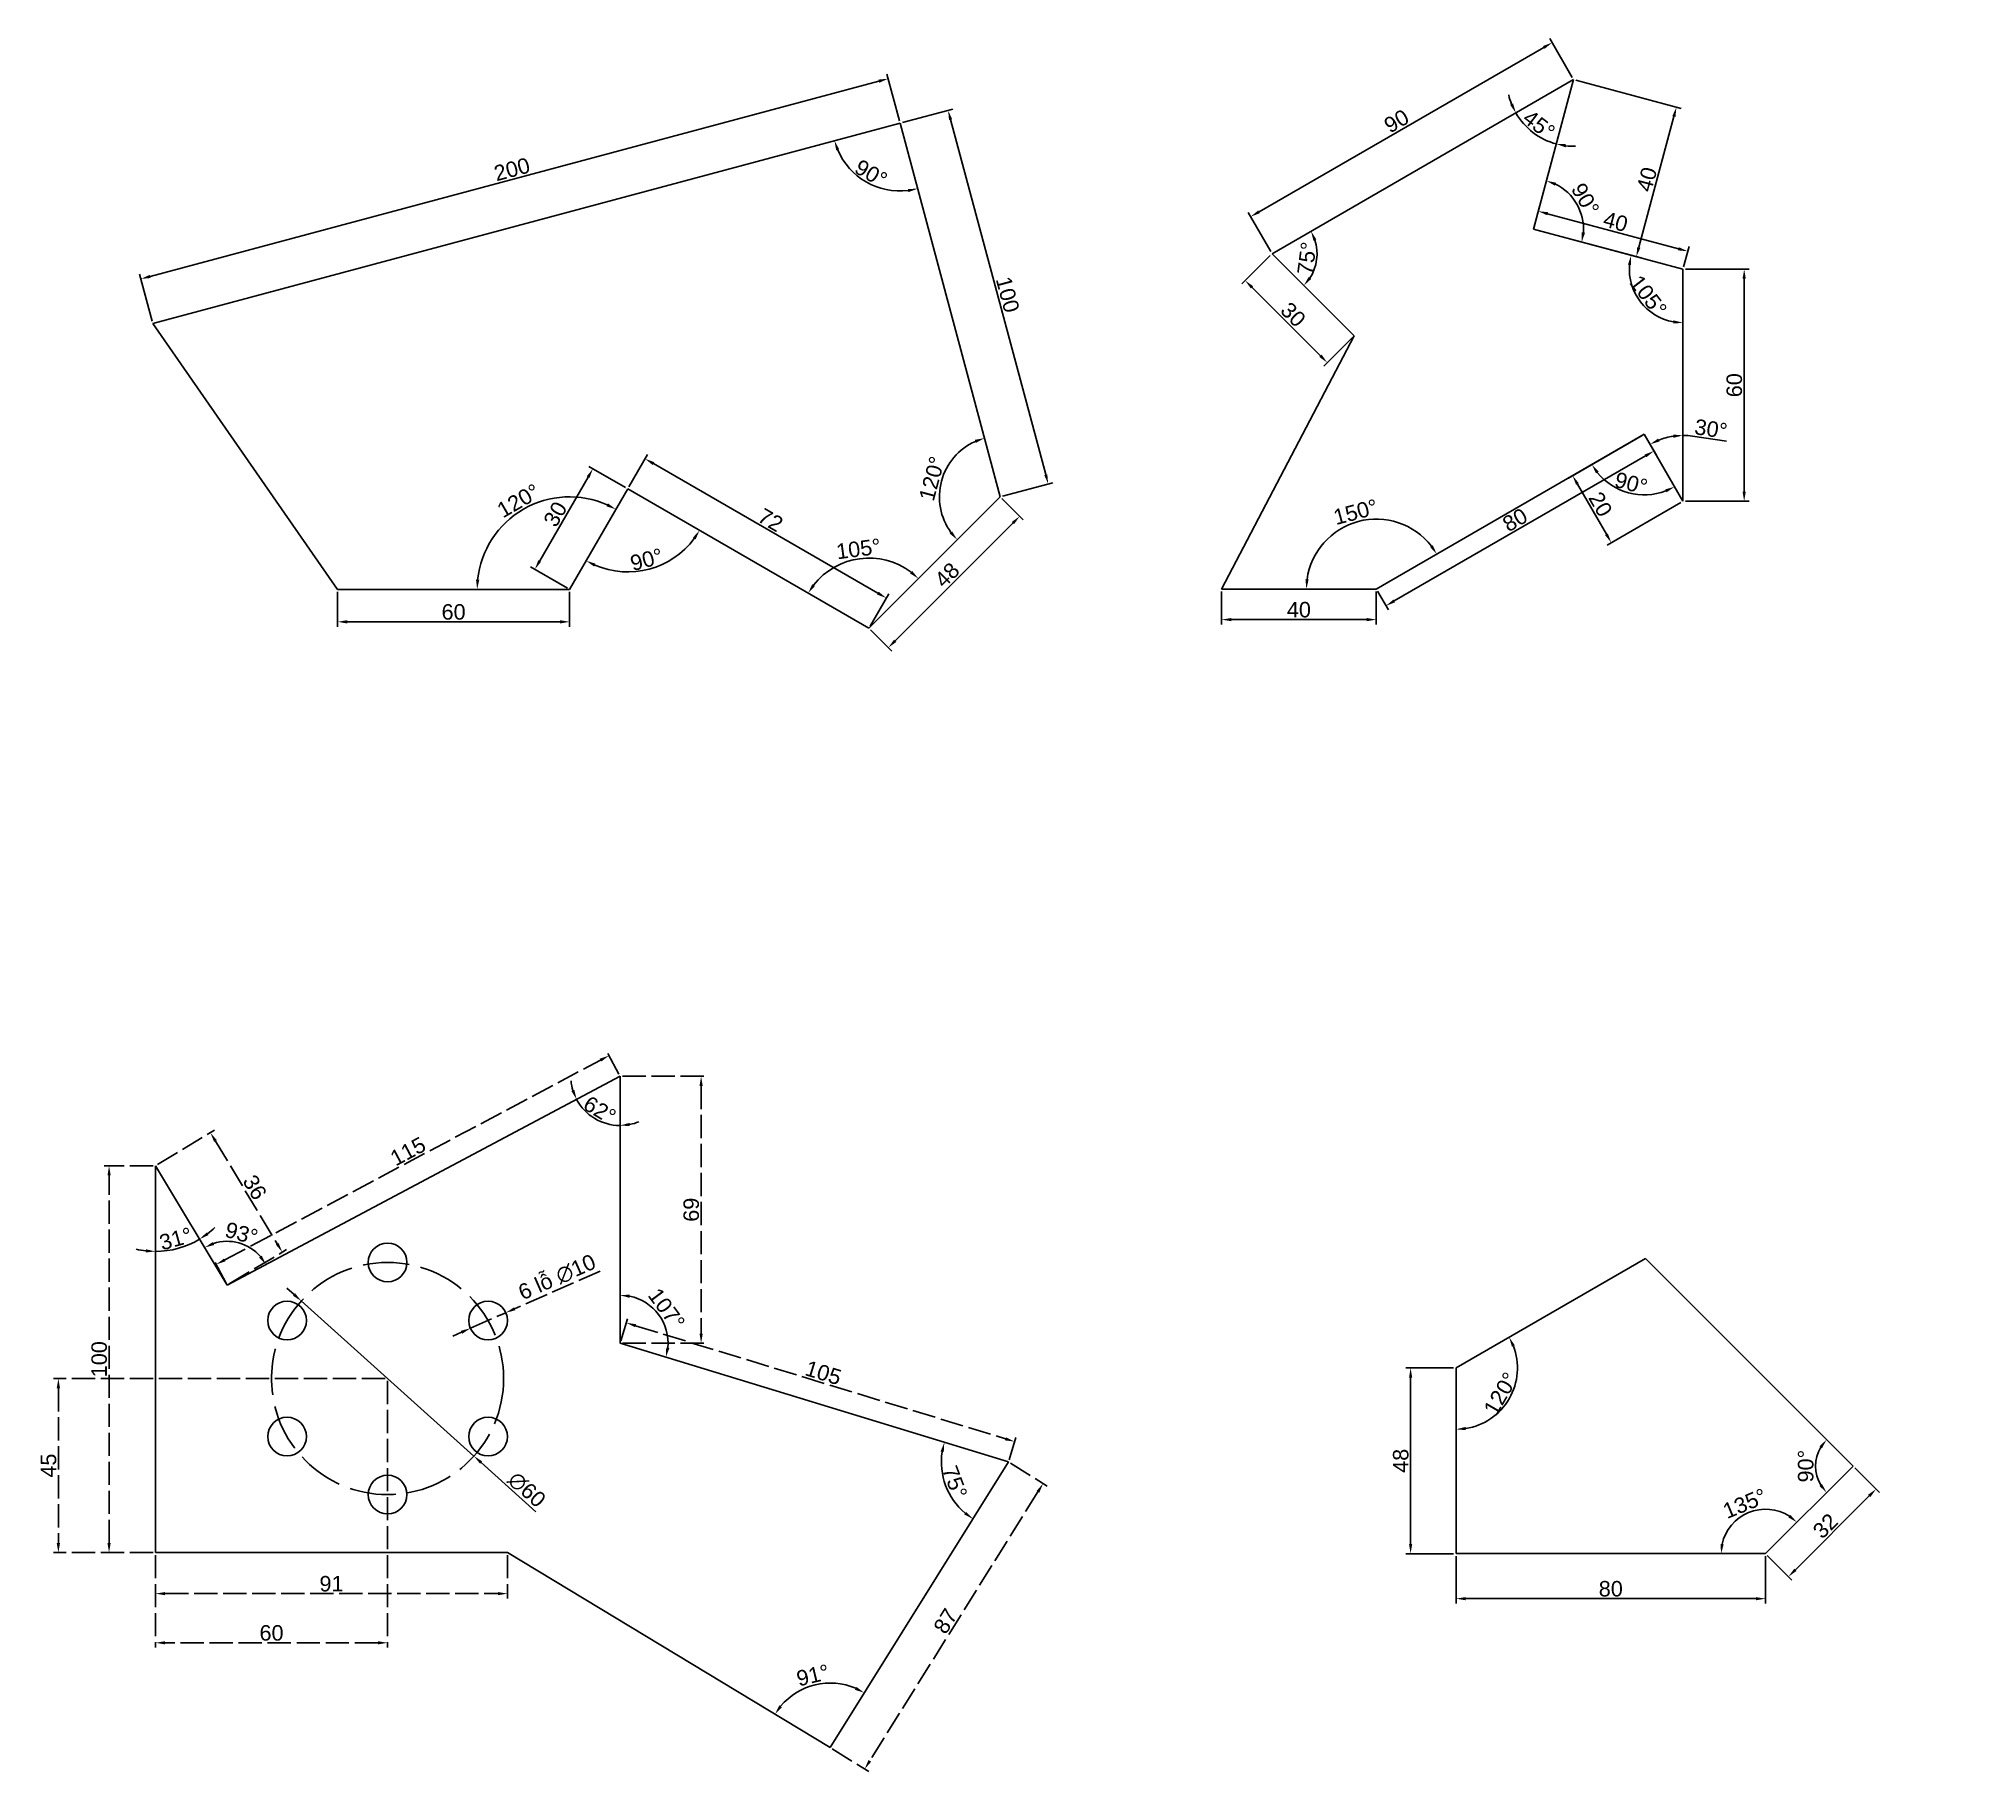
# Model space of a CAD drawing. Header units: millimetres. Extents: x 1419 to 1915, y 1443 to 1891.
import ezdxf

# ---------------------------------------------------------------- set-up
doc = ezdxf.new("R2010")
doc.units = ezdxf.units.MM
doc.linetypes.add('ACAD_ISO02W100', pattern=[15, 12, -3])
doc.styles.add('Annotative', font='arial.ttf')
doc.dimstyles.new('ISO-25', dxfattribs={"dimtxt": 4, "dimasz": 2.5, "dimexe": 1.25, "dimexo": 0.625, "dimgap": 0.5, "dimtad": 1, "dimtxsty": 'Annotative', "dimcen": 2.5, "dimclrt": 151, "dimadec": 0, "dimazin": 0, "dimtfac": 1, "dimtmove": 0, "dimatfit": 3, "dimfxl": 0, "dimarcsym": 0})

msp = doc.modelspace()

# ---------------------------------------------------------------- blocks, each defined once
blk = doc.blocks.new('*D1')
at = {"color": 0, "lineweight": -2, "transparency": 16777216}
for p, q in [((1495.86, 1748.17), (1495.86, 1739.16)), ((1555.86, 1748.17), (1555.86, 1739.16)), ((1498.36, 1740.41), (1553.36, 1740.41))]:
    blk.add_line(p, q, dxfattribs=at)
at = {"color": 0, "transparency": 16777216}
for points in [[(1498.36, 1740.83), (1498.36, 1739.99), (1495.86, 1740.41)], [(1553.36, 1740.83), (1553.36, 1739.99), (1555.86, 1740.41)]]:
    blk.add_solid(points, dxfattribs=at)
at = {"layer": 'Defpoints', "color": 0, "transparency": 16777216}
for p in [(1495.86, 1748.8), (1555.86, 1748.8), (1555.86, 1740.41)]:
    blk.add_point(p, dxfattribs=at)
at = {"color": 151, "transparency": 16777216, "insert": (1525.86, 1742.95), "char_height": 4, "attachment_point": 5, "style": 'Annotative'}
blk.add_mtext('60', dxfattribs=at)
blk = doc.blocks.new('*D2')
at = {"color": 0, "lineweight": -2, "transparency": 16777216}
for p, q in [((1548.12, 1756.15), (1560.62, 1777.8)), ((1570.32, 1775.09), (1560.78, 1780.59)), ((1555.32, 1749.11), (1545.78, 1754.61))]:
    blk.add_line(p, q, dxfattribs=at)
at = {"color": 0, "transparency": 16777216}
for points in [[(1560.26, 1778.01), (1560.98, 1777.59), (1561.87, 1779.97)], [(1547.76, 1756.36), (1548.48, 1755.94), (1546.87, 1753.99)]]:
    blk.add_solid(points, dxfattribs=at)
at = {"layer": 'Defpoints', "color": 0, "transparency": 16777216}
for p in [(1561.87, 1779.97), (1570.86, 1774.78), (1555.86, 1748.8)]:
    blk.add_point(p, dxfattribs=at)
at = {"color": 151, "transparency": 16777216, "insert": (1552.16, 1768.25), "char_height": 4, "attachment_point": 5, "rotation": 60, "style": 'Annotative'}
blk.add_mtext('30', dxfattribs=at)
blk = doc.blocks.new('*D3')
at = {"color": 0, "lineweight": -2, "transparency": 16777216}
blk.add_arc((1555.86, 1748.8), 23.91, 65.9942, 174.0058, dxfattribs=at)
at = {"color": 0, "transparency": 16777216}
for points in [[(1565.77, 1771.01), (1565.39, 1770.26), (1567.81, 1769.5)], [(1532.5, 1751.27), (1531.66, 1751.31), (1531.95, 1748.8)]]:
    blk.add_solid(points, dxfattribs=at)
at = {"layer": 'Defpoints', "color": 0, "transparency": 16777216}
for p in [(1551.71, 1772.34), (1570.86, 1774.78), (1495.86, 1748.8), (1555.86, 1748.8), (1555.86, 1748.8)]:
    blk.add_point(p, dxfattribs=at)
at = {"color": 151, "transparency": 16777216, "insert": (1542.63, 1771.7), "char_height": 4, "attachment_point": 5, "rotation": 30, "style": 'Annotative'}
blk.add_mtext('120°', dxfattribs=at)
blk = doc.blocks.new('*D4')
at = {"color": 0, "lineweight": -2, "transparency": 16777216}
blk.add_arc((1570.86, 1774.78), 21.46, 246.6786, 323.3214, dxfattribs=at)
at = {"color": 0, "transparency": 16777216}
for points in [[(1587.72, 1762.19), (1588.42, 1761.73), (1589.44, 1764.05)], [(1562.17, 1754.7), (1562.55, 1755.44), (1560.13, 1756.19)]]:
    blk.add_solid(points, dxfattribs=at)
at = {"layer": 'Defpoints', "color": 0, "transparency": 16777216}
for p in [(1570.86, 1774.78), (1570.86, 1774.78), (1570.86, 1753.32), (1555.86, 1748.8), (1633.21, 1738.78)]:
    blk.add_point(p, dxfattribs=at)
at = {"color": 151, "transparency": 16777216, "insert": (1575.75, 1756.5), "char_height": 4, "attachment_point": 5, "rotation": 15, "style": 'Annotative'}
blk.add_mtext('90°', dxfattribs=at)
blk = doc.blocks.new('*D5')
at = {"color": 0, "lineweight": -2, "transparency": 16777216}
for p, q in [((1571.17, 1775.32), (1575.98, 1783.65)), ((1577.52, 1781.31), (1635.54, 1747.81)), ((1633.52, 1739.32), (1638.33, 1747.65))]:
    blk.add_line(p, q, dxfattribs=at)
at = {"color": 0, "transparency": 16777216}
for points in [[(1577.73, 1781.68), (1577.31, 1780.95), (1575.35, 1782.56)], [(1635.75, 1748.18), (1635.33, 1747.45), (1637.71, 1746.56)]]:
    blk.add_solid(points, dxfattribs=at)
at = {"layer": 'Defpoints', "color": 0, "transparency": 16777216}
for p in [(1570.86, 1774.78), (1637.71, 1746.56), (1633.21, 1738.78)]:
    blk.add_point(p, dxfattribs=at)
at = {"color": 151, "transparency": 16777216, "insert": (1607.79, 1766.74), "char_height": 4, "attachment_point": 5, "rotation": 330, "style": 'Annotative'}
blk.add_mtext('72', dxfattribs=at)
blk = doc.blocks.new('*D6')
at = {"color": 0, "lineweight": -2, "transparency": 16777216}
blk.add_arc((1633.21, 1738.78), 18.11, 52.9137, 142.0863, dxfattribs=at)
at = {"color": 0, "transparency": 16777216}
for points in [[(1644.41, 1753.54), (1643.86, 1752.91), (1646.02, 1751.58)], [(1619.27, 1749.67), (1618.57, 1750.14), (1617.52, 1747.83)]]:
    blk.add_solid(points, dxfattribs=at)
at = {"layer": 'Defpoints', "color": 0, "transparency": 16777216}
for p in [(1570.86, 1774.78), (1667.15, 1772.72), (1636.36, 1756.62), (1633.21, 1738.78), (1633.21, 1738.78)]:
    blk.add_point(p, dxfattribs=at)
at = {"color": 151, "transparency": 16777216, "insert": (1630.52, 1759.26), "char_height": 4, "attachment_point": 5, "rotation": 7.5, "style": 'Annotative'}
blk.add_mtext('105°', dxfattribs=at)
blk = doc.blocks.new('*D7')
at = {"color": 0, "lineweight": -2, "transparency": 16777216}
blk.add_arc((1667.15, 1772.72), 15.71, 114.1264, 215.8736, dxfattribs=at)
at = {"color": 0, "transparency": 16777216}
for points in [[(1660.59, 1787.45), (1660.87, 1786.66), (1663.09, 1787.89)], [(1654.74, 1763.78), (1654.1, 1763.24), (1656.04, 1761.61)]]:
    blk.add_solid(points, dxfattribs=at)
at = {"layer": 'Defpoints', "color": 0, "transparency": 16777216}
for p in [(1641.27, 1869.31), (1654.28, 1781.73), (1667.15, 1772.72), (1667.15, 1772.72), (1633.21, 1738.78)]:
    blk.add_point(p, dxfattribs=at)
at = {"color": 151, "transparency": 16777216, "insert": (1649.52, 1777.44), "char_height": 4, "attachment_point": 5, "rotation": 75, "style": 'Annotative'}
blk.add_mtext('120°', dxfattribs=at)
blk = doc.blocks.new('*D8')
at = {"color": 0, "lineweight": -2, "transparency": 16777216}
blk.add_arc((1641.27, 1869.31), 17.54, 203.1718, 276.8282, dxfattribs=at)
at = {"color": 0, "transparency": 16777216}
for points in [[(1624.75, 1862.27), (1625.54, 1862.54), (1624.32, 1864.77)], [(1643.28, 1852.3), (1643.44, 1851.48), (1645.81, 1852.36)]]:
    blk.add_solid(points, dxfattribs=at)
at = {"layer": 'Defpoints', "color": 0, "transparency": 16777216}
for p in [(1641.27, 1869.31), (1641.27, 1869.31), (1628.87, 1856.9), (1448.09, 1817.55), (1667.15, 1772.72)]:
    blk.add_point(p, dxfattribs=at)
at = {"color": 151, "transparency": 16777216, "insert": (1633.77, 1856.32), "char_height": 4, "attachment_point": 5, "rotation": 330, "style": 'Annotative'}
blk.add_mtext('90°', dxfattribs=at)
blk = doc.blocks.new('*D9')
at = {"color": 0, "lineweight": -2, "transparency": 16777216}
for p, q in [((1667.59, 1772.27), (1673.07, 1766.8)), ((1640.01, 1735.51), (1670.42, 1765.92)), ((1633.65, 1738.33), (1639.13, 1732.86))]:
    blk.add_line(p, q, dxfattribs=at)
at = {"color": 0, "transparency": 16777216}
for points in [[(1670.12, 1766.21), (1670.71, 1765.62), (1672.18, 1767.69)], [(1639.72, 1735.81), (1640.31, 1735.22), (1638.24, 1733.74)]]:
    blk.add_solid(points, dxfattribs=at)
at = {"layer": 'Defpoints', "color": 0, "transparency": 16777216}
for p in [(1667.15, 1772.72), (1672.18, 1767.69), (1633.21, 1738.78)]:
    blk.add_point(p, dxfattribs=at)
at = {"color": 151, "transparency": 16777216, "insert": (1653.42, 1752.51), "char_height": 4, "attachment_point": 5, "rotation": 45, "style": 'Annotative'}
blk.add_mtext('48', dxfattribs=at)
blk = doc.blocks.new('*D10')
at = {"color": 0, "lineweight": -2, "transparency": 16777216}
for p, q in [((1641.87, 1869.47), (1654.89, 1872.96)), ((1654.33, 1870.22), (1678.92, 1778.46)), ((1667.76, 1772.88), (1680.77, 1776.37))]:
    blk.add_line(p, q, dxfattribs=at)
at = {"color": 0, "transparency": 16777216}
for points in [[(1654.73, 1870.33), (1653.93, 1870.11), (1653.68, 1872.64)], [(1679.32, 1778.57), (1678.52, 1778.35), (1679.57, 1776.04)]]:
    blk.add_solid(points, dxfattribs=at)
at = {"layer": 'Defpoints', "color": 0, "transparency": 16777216}
for p in [(1641.27, 1869.31), (1667.15, 1772.72), (1679.57, 1776.04)]:
    blk.add_point(p, dxfattribs=at)
at = {"color": 151, "transparency": 16777216, "insert": (1669.08, 1825), "char_height": 4, "attachment_point": 5, "rotation": 285, "style": 'Annotative'}
blk.add_mtext('100', dxfattribs=at)
blk = doc.blocks.new('*D11')
at = {"color": 0, "lineweight": -2, "transparency": 16777216}
for p, q in [((1641.11, 1869.91), (1637.87, 1882.01)), ((1447.42, 1829.68), (1635.78, 1880.15)), ((1447.92, 1818.15), (1444.68, 1830.24))]:
    blk.add_line(p, q, dxfattribs=at)
at = {"color": 0, "transparency": 16777216}
for points in [[(1635.67, 1880.56), (1635.88, 1879.75), (1638.19, 1880.8)], [(1447.31, 1830.09), (1447.53, 1829.28), (1445.01, 1829.04)]]:
    blk.add_solid(points, dxfattribs=at)
at = {"layer": 'Defpoints', "color": 0, "transparency": 16777216}
for p in [(1638.19, 1880.8), (1641.27, 1869.31), (1448.09, 1817.55)]:
    blk.add_point(p, dxfattribs=at)
at = {"color": 151, "transparency": 16777216, "insert": (1540.94, 1857.37), "char_height": 4, "attachment_point": 5, "rotation": 15, "style": 'Annotative'}
blk.add_mtext('200', dxfattribs=at)
blk = doc.blocks.new('*D13')
at = {"color": 0, "lineweight": -2, "transparency": 16777216}
blk.add_arc((1764.36, 1748.89), 18.07, 37.9345, 172.0655, dxfattribs=at)
at = {"color": 0, "transparency": 16777216}
for points in [[(1778.95, 1760.23), (1778.26, 1759.76), (1780, 1757.92)], [(1746.88, 1751.35), (1746.05, 1751.41), (1746.29, 1748.89)]]:
    blk.add_solid(points, dxfattribs=at)
at = {"layer": 'Defpoints', "color": 0, "transparency": 16777216}
for p in [(1833.64, 1788.89), (1767.49, 1766.68), (1724.36, 1748.89), (1764.36, 1748.89), (1764.36, 1748.89)]:
    blk.add_point(p, dxfattribs=at)
at = {"color": 151, "transparency": 16777216, "insert": (1759.02, 1768.8), "char_height": 4, "attachment_point": 5, "rotation": 15, "style": 'Annotative'}
blk.add_mtext('150°', dxfattribs=at)
blk = doc.blocks.new('*D14')
at = {"color": 0, "lineweight": -2, "transparency": 16777216}
blk.add_arc((1833.64, 1788.89), 15.66, 219.1582, 290.8418, dxfattribs=at)
at = {"color": 0, "transparency": 16777216}
for points in [[(1821.16, 1778.76), (1821.84, 1779.24), (1820.08, 1781.06)], [(1839.03, 1774.63), (1839.39, 1773.88), (1841.47, 1775.33)]]:
    blk.add_solid(points, dxfattribs=at)
at = {"layer": 'Defpoints', "color": 0, "transparency": 16777216}
for p in [(1833.64, 1788.89), (1833.64, 1788.89), (1825.81, 1775.33), (1843.64, 1771.57), (1764.36, 1748.89)]:
    blk.add_point(p, dxfattribs=at)
at = {"color": 151, "transparency": 16777216, "insert": (1830.24, 1776.22), "char_height": 4, "attachment_point": 5, "rotation": 345, "style": 'Annotative'}
blk.add_mtext('90°', dxfattribs=at)
blk = doc.blocks.new('*D15')
at = {"color": 0, "lineweight": -2, "transparency": 16777216}
blk.add_line((1846.13, 1788.4), (1854.88, 1787.11), dxfattribs=at)
for start, end in [(98.424, 111.576), (81.576, 90)]:
    blk.add_arc((1843.64, 1771.57), 17.02, start, end, dxfattribs=at)
at = {"color": 0, "transparency": 16777216}
for points in [[(1837.56, 1787.02), (1837.2, 1787.77), (1835.13, 1786.31)], [(1841.12, 1788.82), (1841.18, 1787.99), (1843.64, 1788.59)]]:
    blk.add_solid(points, dxfattribs=at)
at = {"layer": 'Defpoints', "color": 0, "transparency": 16777216}
for p in [(1843.64, 1831.57), (1833.64, 1788.89), (1837.82, 1787.56), (1843.64, 1771.57), (1843.64, 1771.57)]:
    blk.add_point(p, dxfattribs=at)
at = {"color": 151, "transparency": 16777216, "insert": (1850.88, 1790.27), "char_height": 4, "attachment_point": 5, "rotation": 351.576, "style": 'Annotative'}
blk.add_mtext('30°', dxfattribs=at)
blk = doc.blocks.new('*D16')
at = {"color": 0, "lineweight": -2, "transparency": 16777216}
blk.add_arc((1843.64, 1831.57), 13.86, 175.3455, 259.6545, dxfattribs=at)
at = {"color": 0, "transparency": 16777216}
for points in [[(1829.41, 1832.76), (1830.23, 1832.62), (1830.25, 1835.16)], [(1841.19, 1818.34), (1841.11, 1817.51), (1843.64, 1817.7)]]:
    blk.add_solid(points, dxfattribs=at)
at = {"layer": 'Defpoints', "color": 0, "transparency": 16777216}
for p in [(1805, 1841.92), (1843.64, 1831.57), (1843.64, 1831.57), (1830.61, 1826.83), (1843.64, 1771.57)]:
    blk.add_point(p, dxfattribs=at)
at = {"color": 151, "transparency": 16777216, "insert": (1834.66, 1824.68), "char_height": 4, "attachment_point": 5, "rotation": 307.5, "style": 'Annotative'}
blk.add_mtext('105°', dxfattribs=at)
blk = doc.blocks.new('*D17')
at = {"color": 0, "lineweight": -2, "transparency": 16777216}
blk.add_arc((1805, 1841.92), 12.93, 356.0937, 63.9063, dxfattribs=at)
at = {"color": 0, "transparency": 16777216}
for points in [[(1810.54, 1853.14), (1810.84, 1853.92), (1808.35, 1854.41)], [(1818.31, 1840.97), (1817.49, 1841.11), (1817.49, 1838.57)]]:
    blk.add_solid(points, dxfattribs=at)
at = {"layer": 'Defpoints', "color": 0, "transparency": 16777216}
for p in [(1815.35, 1880.56), (1805, 1841.92), (1805, 1841.92), (1817.49, 1845.27), (1843.64, 1831.57)]:
    blk.add_point(p, dxfattribs=at)
at = {"color": 151, "transparency": 16777216, "insert": (1818.4, 1849.66), "char_height": 4, "attachment_point": 5, "rotation": 300, "style": 'Annotative'}
blk.add_mtext('90°', dxfattribs=at)
blk = doc.blocks.new('*D18')
at = {"color": 0, "lineweight": -2, "transparency": 16777216}
for start, end in [(193.3476, 201.6738), (210, 255), (263.3262, 271.6524)]:
    blk.add_arc((1815.35, 1880.56), 17.22, start, end, dxfattribs=at)
at = {"color": 0, "transparency": 16777216}
for points in [[(1799.73, 1874.38), (1798.98, 1874.02), (1800.44, 1871.95)], [(1813.28, 1863.05), (1813.43, 1863.87), (1810.9, 1863.93)]]:
    blk.add_solid(points, dxfattribs=at)
at = {"layer": 'Defpoints', "color": 0, "transparency": 16777216}
for p in [(1815.35, 1880.56), (1815.35, 1880.56), (1803.18, 1868.38), (1805, 1841.92), (1737.41, 1835.56)]:
    blk.add_point(p, dxfattribs=at)
at = {"color": 151, "transparency": 16777216, "insert": (1806.42, 1868.91), "char_height": 4, "attachment_point": 5, "rotation": 322.5, "style": 'Annotative'}
blk.add_mtext('45°', dxfattribs=at)
blk = doc.blocks.new('*D19')
at = {"color": 0, "lineweight": -2, "transparency": 16777216}
blk.add_arc((1737.41, 1835.56), 11.64, 327.3339, 17.6661, dxfattribs=at)
at = {"color": 0, "transparency": 16777216}
for points in [[(1748.12, 1838.92), (1748.88, 1839.26), (1747.49, 1841.38)], [(1747.53, 1829.02), (1746.88, 1829.54), (1745.64, 1827.33)]]:
    blk.add_solid(points, dxfattribs=at)
at = {"layer": 'Defpoints', "color": 0, "transparency": 16777216}
for p in [(1815.35, 1880.56), (1737.41, 1835.56), (1737.41, 1835.56), (1748.35, 1831.58), (1758.63, 1814.34)]:
    blk.add_point(p, dxfattribs=at)
at = {"color": 151, "transparency": 16777216, "insert": (1746.44, 1834.37), "char_height": 4, "attachment_point": 5, "rotation": 82.5, "style": 'Annotative'}
blk.add_mtext('75°', dxfattribs=at)
blk = doc.blocks.new('*D20')
at = {"color": 0, "lineweight": -2, "transparency": 16777216}
for p, q in [((1724.36, 1748.26), (1724.36, 1739.73)), ((1764.36, 1748.26), (1764.36, 1739.73)), ((1726.86, 1740.98), (1761.86, 1740.98))]:
    blk.add_line(p, q, dxfattribs=at)
at = {"color": 0, "transparency": 16777216}
for points in [[(1726.86, 1741.4), (1726.86, 1740.57), (1724.36, 1740.98)], [(1761.86, 1741.4), (1761.86, 1740.57), (1764.36, 1740.98)]]:
    blk.add_solid(points, dxfattribs=at)
at = {"layer": 'Defpoints', "color": 0, "transparency": 16777216}
for p in [(1724.36, 1748.89), (1764.36, 1748.89), (1764.36, 1740.98)]:
    blk.add_point(p, dxfattribs=at)
at = {"color": 151, "transparency": 16777216, "insert": (1744.36, 1743.53), "char_height": 4, "attachment_point": 5, "style": 'Annotative'}
blk.add_mtext('40', dxfattribs=at)
blk = doc.blocks.new('*D21')
at = {"color": 0, "lineweight": -2, "transparency": 16777216}
for p, q in [((1833.95, 1788.35), (1836.76, 1783.48)), ((1769.02, 1745.81), (1833.97, 1783.31)), ((1764.67, 1748.35), (1767.48, 1743.48))]:
    blk.add_line(p, q, dxfattribs=at)
at = {"color": 0, "transparency": 16777216}
for points in [[(1833.77, 1783.67), (1834.18, 1782.95), (1836.14, 1784.56)], [(1768.81, 1746.17), (1769.23, 1745.45), (1766.86, 1744.56)]]:
    blk.add_solid(points, dxfattribs=at)
at = {"layer": 'Defpoints', "color": 0, "transparency": 16777216}
for p in [(1833.64, 1788.89), (1836.14, 1784.56), (1764.36, 1748.89)]:
    blk.add_point(p, dxfattribs=at)
at = {"color": 151, "transparency": 16777216, "insert": (1800.23, 1766.76), "char_height": 4, "attachment_point": 5, "rotation": 30, "style": 'Annotative'}
blk.add_mtext('80', dxfattribs=at)
blk = doc.blocks.new('*D22')
at = {"color": 0, "lineweight": -2, "transparency": 16777216}
for p, q in [((1833.1, 1788.58), (1814.03, 1777.57)), ((1816.36, 1776.03), (1823.86, 1763.04)), ((1843.1, 1771.26), (1824.03, 1760.25))]:
    blk.add_line(p, q, dxfattribs=at)
at = {"color": 0, "transparency": 16777216}
for points in [[(1816.72, 1776.23), (1816, 1775.82), (1815.11, 1778.19)], [(1824.22, 1763.24), (1823.5, 1762.83), (1825.11, 1760.87)]]:
    blk.add_solid(points, dxfattribs=at)
at = {"layer": 'Defpoints', "color": 0, "transparency": 16777216}
for p in [(1833.64, 1788.89), (1843.64, 1771.57), (1825.11, 1760.87)]:
    blk.add_point(p, dxfattribs=at)
at = {"color": 151, "transparency": 16777216, "insert": (1822.31, 1770.8), "char_height": 4, "attachment_point": 5, "rotation": 300, "style": 'Annotative'}
blk.add_mtext('20', dxfattribs=at)
blk = doc.blocks.new('*D23')
at = {"color": 0, "lineweight": -2, "transparency": 16777216}
for p, q in [((1844.26, 1831.57), (1860.71, 1831.57)), ((1859.46, 1774.07), (1859.46, 1829.07)), ((1844.26, 1771.57), (1860.71, 1771.57))]:
    blk.add_line(p, q, dxfattribs=at)
at = {"color": 0, "transparency": 16777216}
for points in [[(1859.04, 1829.07), (1859.88, 1829.07), (1859.46, 1831.57)], [(1859.04, 1774.07), (1859.88, 1774.07), (1859.46, 1771.57)]]:
    blk.add_solid(points, dxfattribs=at)
at = {"layer": 'Defpoints', "color": 0, "transparency": 16777216}
for p in [(1843.64, 1831.57), (1859.46, 1831.57), (1843.64, 1771.57)]:
    blk.add_point(p, dxfattribs=at)
at = {"color": 151, "transparency": 16777216, "insert": (1856.92, 1801.57), "char_height": 4, "attachment_point": 5, "rotation": 90, "style": 'Annotative'}
blk.add_mtext('60', dxfattribs=at)
blk = doc.blocks.new('*D24')
at = {"color": 0, "lineweight": -2, "transparency": 16777216}
for p, q in [((1805.16, 1842.52), (1806.56, 1847.75)), ((1842.46, 1836.83), (1808.65, 1845.89)), ((1843.8, 1832.17), (1845.2, 1837.39))]:
    blk.add_line(p, q, dxfattribs=at)
at = {"color": 0, "transparency": 16777216}
for points in [[(1808.76, 1846.29), (1808.55, 1845.49), (1806.24, 1846.54)], [(1842.57, 1837.24), (1842.35, 1836.43), (1844.88, 1836.19)]]:
    blk.add_solid(points, dxfattribs=at)
at = {"layer": 'Defpoints', "color": 0, "transparency": 16777216}
for p in [(1806.24, 1846.54), (1805, 1841.92), (1843.64, 1831.57)]:
    blk.add_point(p, dxfattribs=at)
at = {"color": 151, "transparency": 16777216, "insert": (1826.22, 1843.82), "char_height": 4, "attachment_point": 5, "rotation": 345, "style": 'Annotative'}
blk.add_mtext('40', dxfattribs=at)
blk = doc.blocks.new('*D25')
at = {"color": 0, "lineweight": -2, "transparency": 16777216}
for p, q in [((1815.96, 1880.4), (1843.15, 1873.11)), ((1832.24, 1837.21), (1841.3, 1871.02)), ((1805.61, 1841.76), (1832.8, 1834.47))]:
    blk.add_line(p, q, dxfattribs=at)
at = {"color": 0, "transparency": 16777216}
for points in [[(1840.89, 1871.13), (1841.7, 1870.91), (1841.94, 1873.43)], [(1831.83, 1837.32), (1832.64, 1837.1), (1831.59, 1834.8)]]:
    blk.add_solid(points, dxfattribs=at)
at = {"layer": 'Defpoints', "color": 0, "transparency": 16777216}
for p in [(1815.35, 1880.56), (1841.94, 1873.43), (1805, 1841.92)]:
    blk.add_point(p, dxfattribs=at)
at = {"color": 151, "transparency": 16777216, "insert": (1834.31, 1854.77), "char_height": 4, "attachment_point": 5, "rotation": 75, "style": 'Annotative'}
blk.add_mtext('40', dxfattribs=at)
blk = doc.blocks.new('*D26')
at = {"color": 0, "lineweight": -2, "transparency": 16777216}
for p, q in [((1815.04, 1881.1), (1809.2, 1891.21)), ((1807.66, 1888.88), (1734.05, 1846.38)), ((1737.1, 1836.1), (1731.26, 1846.21))]:
    blk.add_line(p, q, dxfattribs=at)
at = {"color": 0, "transparency": 16777216}
for points in [[(1807.45, 1889.24), (1807.87, 1888.52), (1809.83, 1890.13)], [(1733.84, 1846.74), (1734.26, 1846.02), (1731.89, 1845.13)]]:
    blk.add_solid(points, dxfattribs=at)
at = {"layer": 'Defpoints', "color": 0, "transparency": 16777216}
for p in [(1815.35, 1880.56), (1731.89, 1845.13), (1737.41, 1835.56)]:
    blk.add_point(p, dxfattribs=at)
at = {"color": 151, "transparency": 16777216, "insert": (1769.59, 1869.83), "char_height": 4, "attachment_point": 5, "rotation": 30, "style": 'Annotative'}
blk.add_mtext('90', dxfattribs=at)
blk = doc.blocks.new('*D27')
at = {"color": 0, "lineweight": -2, "transparency": 16777216}
for p, q in [((1736.97, 1835.12), (1729.59, 1827.74)), ((1732.25, 1826.86), (1749.92, 1809.18)), ((1758.18, 1813.9), (1750.81, 1806.53))]:
    blk.add_line(p, q, dxfattribs=at)
at = {"color": 0, "transparency": 16777216}
for points in [[(1732.54, 1827.15), (1731.95, 1826.56), (1730.48, 1828.62)], [(1750.22, 1809.47), (1749.63, 1808.88), (1751.69, 1807.41)]]:
    blk.add_solid(points, dxfattribs=at)
at = {"layer": 'Defpoints', "color": 0, "transparency": 16777216}
for p in [(1737.41, 1835.56), (1758.63, 1814.34), (1751.69, 1807.41)]:
    blk.add_point(p, dxfattribs=at)
at = {"color": 151, "transparency": 16777216, "insert": (1742.88, 1819.82), "char_height": 4, "attachment_point": 5, "rotation": 315, "style": 'Annotative'}
blk.add_mtext('30', dxfattribs=at)
blk = doc.blocks.new('*D28')
at = {"color": 0, "lineweight": -2, "transparency": 16777216}
for start, end in [(307.4724, 313.9448), (270, 301), (257.0552, 263.5276)]:
    blk.add_arc((1448.8, 1599.81), 22.14, start, end, dxfattribs=at)
at = {"color": 0, "transparency": 16777216}
for points in [[(1462.51, 1581.9), (1462.04, 1582.59), (1460.2, 1580.83)], [(1446.33, 1578.23), (1446.28, 1577.4), (1448.8, 1577.67)]]:
    blk.add_solid(points, dxfattribs=at)
at = {"layer": 'Defpoints', "color": 0, "transparency": 16777216}
for p in [(1448.8, 1599.81), (1448.8, 1599.81), (1452.77, 1578.03), (1467.34, 1568.96), (1448.8, 1499.81)]:
    blk.add_point(p, dxfattribs=at)
at = {"color": 151, "transparency": 16777216, "insert": (1454.04, 1580.93), "char_height": 4, "attachment_point": 5, "rotation": 15.5, "style": 'Annotative'}
blk.add_mtext('31°', dxfattribs=at)
blk = doc.blocks.new('*D29')
at = {"color": 0, "lineweight": -2, "transparency": 16777216}
blk.add_arc((1467.34, 1568.96), 11.33, 40.6657, 108.3343, dxfattribs=at)
at = {"color": 0, "transparency": 16777216}
for points in [[(1463.95, 1579.33), (1463.6, 1580.09), (1461.51, 1578.67)], [(1476.28, 1576.58), (1475.59, 1576.11), (1477.35, 1574.28)]]:
    blk.add_solid(points, dxfattribs=at)
at = {"layer": 'Defpoints', "color": 0, "transparency": 16777216}
for p in [(1568.88, 1622.95), (1448.8, 1599.81), (1473.18, 1578.67), (1467.34, 1568.96), (1467.34, 1568.96)]:
    blk.add_point(p, dxfattribs=at)
at = {"color": 151, "transparency": 16777216, "insert": (1471.05, 1582.33), "char_height": 4, "attachment_point": 5, "rotation": 344.5, "style": 'Annotative'}
blk.add_mtext('93°', dxfattribs=at)
blk = doc.blocks.new('*D30')
at = {"color": 0, "lineweight": -2, "transparency": 16777216}
for start, end in [(185.442, 196.721), (208, 270), (281.279, 292.558)]:
    blk.add_arc((1568.88, 1622.95), 12.72, start, end, dxfattribs=at)
at = {"color": 0, "transparency": 16777216}
for points in [[(1557.08, 1619.44), (1556.31, 1619.13), (1557.65, 1616.97)], [(1571.41, 1610.06), (1571.33, 1610.89), (1568.88, 1610.23)]]:
    blk.add_solid(points, dxfattribs=at)
at = {"layer": 'Defpoints', "color": 0, "transparency": 16777216}
for p in [(1568.88, 1622.95), (1568.88, 1622.95), (1560.48, 1613.39), (1467.34, 1568.96), (1568.88, 1553.95)]:
    blk.add_point(p, dxfattribs=at)
at = {"color": 151, "transparency": 16777216, "insert": (1563.64, 1614.22), "char_height": 4, "attachment_point": 5, "rotation": 329, "style": 'Annotative'}
blk.add_mtext('62°', dxfattribs=at)
blk = doc.blocks.new('*D31')
at = {"color": 0, "lineweight": -2, "transparency": 16777216}
blk.add_arc((1568.88, 1553.95), 12.41, 354.5663, 78.4337, dxfattribs=at)
at = {"color": 0, "transparency": 16777216}
for points in [[(1571.33, 1565.68), (1571.41, 1566.51), (1568.88, 1566.35)], [(1581.64, 1552.69), (1580.82, 1552.85), (1580.74, 1550.32)]]:
    blk.add_solid(points, dxfattribs=at)
at = {"layer": 'Defpoints', "color": 0, "transparency": 16777216}
for p in [(1568.88, 1622.95), (1568.88, 1553.95), (1568.88, 1553.95), (1580.63, 1557.92), (1669.29, 1523.25)]:
    blk.add_point(p, dxfattribs=at)
at = {"color": 151, "transparency": 16777216, "insert": (1580.9, 1562.84), "char_height": 4, "attachment_point": 5, "rotation": 306.5, "style": 'Annotative'}
blk.add_mtext('107°', dxfattribs=at)
blk = doc.blocks.new('*D32')
at = {"color": 0, "lineweight": -2, "transparency": 16777216}
blk.add_arc((1669.29, 1523.25), 17.34, 171.2678, 229.7322, dxfattribs=at)
at = {"color": 0, "transparency": 16777216}
for points in [[(1651.75, 1525.97), (1652.56, 1525.79), (1652.71, 1528.32)], [(1658.33, 1510.35), (1657.84, 1509.68), (1660.1, 1508.54)]]:
    blk.add_solid(points, dxfattribs=at)
at = {"layer": 'Defpoints', "color": 0, "transparency": 16777216}
for p in [(1568.88, 1553.95), (1652.12, 1520.83), (1669.29, 1523.25), (1669.29, 1523.25), (1623.19, 1449.47)]:
    blk.add_point(p, dxfattribs=at)
at = {"color": 151, "transparency": 16777216, "insert": (1655.42, 1518.06), "char_height": 4, "attachment_point": 5, "rotation": 290.5, "style": 'Annotative'}
blk.add_mtext('75°', dxfattribs=at)
blk = doc.blocks.new('*D33')
at = {"color": 0, "lineweight": -2, "transparency": 16777216}
blk.add_arc((1623.19, 1449.47), 16.64, 66.6178, 140.2598, dxfattribs=at)
at = {"color": 0, "transparency": 16777216}
for points in [[(1629.99, 1465.11), (1629.6, 1464.37), (1632.01, 1463.58)], [(1610.74, 1459.86), (1610.06, 1460.34), (1608.95, 1458.07)]]:
    blk.add_solid(points, dxfattribs=at)
at = {"layer": 'Defpoints', "color": 0, "transparency": 16777216}
for p in [(1669.29, 1523.25), (1539.8, 1499.81), (1623.69, 1466.1), (1623.19, 1449.47), (1623.19, 1449.47)]:
    blk.add_point(p, dxfattribs=at)
at = {"color": 151, "transparency": 16777216, "insert": (1618.73, 1468.12), "char_height": 4, "attachment_point": 5, "rotation": 13.4388, "style": 'Annotative'}
blk.add_mtext('91°', dxfattribs=at)
blk = doc.blocks.new('*D34')
at = {"color": 0, "lineweight": -2, "transparency": 16777216}
for p, q in [((1484.62, 1566.53), (1482.76, 1568.2)), ((1486.48, 1564.86), (1531.12, 1524.77)), ((1547.12, 1510.4), (1532.98, 1523.1))]:
    blk.add_line(p, q, dxfattribs=at)
at = {"color": 0, "transparency": 16777216}
for points in [[(1484.9, 1566.84), (1484.34, 1566.22), (1486.48, 1564.86)], [(1533.26, 1523.41), (1532.7, 1522.79), (1531.12, 1524.77)]]:
    blk.add_solid(points, dxfattribs=at)
at = {"layer": 'Defpoints', "color": 0, "transparency": 16777216}
for p in [(1486.48, 1564.86), (1531.12, 1524.77)]:
    blk.add_point(p, dxfattribs=at)
at = {"color": 151, "transparency": 16777216, "insert": (1544.77, 1516.08), "char_height": 4, "attachment_point": 5, "rotation": 318.072, "style": 'Annotative'}
blk.add_mtext('∅60', dxfattribs=at)
blk = doc.blocks.new('*U36')
blk.add_circle((0, 0), 5)
blk = doc.blocks.new('*U37')
at = {"color": 0, "linetype": 'ByBlock', "lineweight": -2, "transparency": 16777216}
blk.add_blockref('*U36', (1853.47, 1575.41), dxfattribs=at)
for p, rotation in [((1827.49, 1560.41), 59.99999999999999), ((1879.45, 1560.41), 299.9999999999999), ((1827.49, 1530.41), 120), ((1879.45, 1530.41), 239.9999999999999), ((1853.47, 1515.41), 180)]:
    blk.add_blockref('*U36', p, dxfattribs=dict(at, rotation=rotation))
blk = doc.blocks.new('*D38')
at = {"color": 0, "linetype": 'ACAD_ISO02W100', "lineweight": -2, "ltscale": 0.5, "transparency": 16777216}
for p, q in [((1563.73, 1572.59), (1541.64, 1562.84)), ((1530.21, 1557.8), (1539.36, 1561.83)), ((1527.92, 1556.79), (1525.63, 1555.78))]:
    blk.add_line(p, q, dxfattribs=at)
at = {"color": 0, "linetype": 'ACAD_ISO02W100', "ltscale": 0.5, "transparency": 16777216}
for points in [[(1541.47, 1563.22), (1541.81, 1562.46), (1539.36, 1561.83)], [(1527.75, 1557.17), (1528.09, 1556.4), (1530.21, 1557.8)]]:
    blk.add_solid(points, dxfattribs=at)
at = {"layer": 'Defpoints', "color": 0, "linetype": 'ACAD_ISO02W100', "ltscale": 0.5, "transparency": 16777216}
for p in [(1539.36, 1561.83), (1530.21, 1557.8)]:
    blk.add_point(p, dxfattribs=at)
at = {"color": 151, "linetype": 'ACAD_ISO02W100', "ltscale": 0.5, "transparency": 16777216, "insert": (1552.62, 1570.97), "char_height": 4, "attachment_point": 5, "rotation": 23.8171, "style": 'Annotative'}
blk.add_mtext('6 lỗ ∅10', dxfattribs=at)
blk = doc.blocks.new('*D39')
at = {"color": 0, "linetype": 'ACAD_ISO02W100', "lineweight": -2, "ltscale": 0.5, "transparency": 16777216}
for p, q in [((1448.18, 1599.81), (1435.56, 1599.81)), ((1436.81, 1502.31), (1436.81, 1597.31)), ((1448.18, 1499.81), (1435.56, 1499.81))]:
    blk.add_line(p, q, dxfattribs=at)
at = {"color": 0, "linetype": 'ACAD_ISO02W100', "ltscale": 0.5, "transparency": 16777216}
for points in [[(1436.39, 1597.31), (1437.22, 1597.31), (1436.81, 1599.81)], [(1436.39, 1502.31), (1437.22, 1502.31), (1436.81, 1499.81)]]:
    blk.add_solid(points, dxfattribs=at)
at = {"layer": 'Defpoints', "color": 0, "linetype": 'ACAD_ISO02W100', "ltscale": 0.5, "transparency": 16777216}
for p in [(1436.81, 1599.81), (1448.8, 1599.81), (1448.8, 1499.81)]:
    blk.add_point(p, dxfattribs=at)
at = {"color": 151, "linetype": 'ACAD_ISO02W100', "ltscale": 0.5, "transparency": 16777216, "insert": (1434.26, 1549.81), "char_height": 4, "attachment_point": 5, "rotation": 90, "style": 'Annotative'}
blk.add_mtext('100', dxfattribs=at)
blk = doc.blocks.new('*D40')
at = {"color": 0, "linetype": 'ACAD_ISO02W100', "lineweight": -2, "ltscale": 0.5, "transparency": 16777216}
for p, q in [((1448.8, 1499.19), (1448.8, 1487.97)), ((1539.8, 1499.19), (1539.8, 1487.97)), ((1451.3, 1489.22), (1537.3, 1489.22))]:
    blk.add_line(p, q, dxfattribs=at)
at = {"color": 0, "linetype": 'ACAD_ISO02W100', "ltscale": 0.5, "transparency": 16777216}
for points in [[(1451.3, 1489.64), (1451.3, 1488.8), (1448.8, 1489.22)], [(1537.3, 1489.64), (1537.3, 1488.8), (1539.8, 1489.22)]]:
    blk.add_solid(points, dxfattribs=at)
at = {"layer": 'Defpoints', "color": 0, "linetype": 'ACAD_ISO02W100', "ltscale": 0.5, "transparency": 16777216}
for p in [(1448.8, 1499.81), (1539.8, 1499.81), (1539.8, 1489.22)]:
    blk.add_point(p, dxfattribs=at)
at = {"color": 151, "linetype": 'ACAD_ISO02W100', "ltscale": 0.5, "transparency": 16777216, "insert": (1494.3, 1491.76), "char_height": 4, "attachment_point": 5, "style": 'Annotative'}
blk.add_mtext('91', dxfattribs=at)
blk = doc.blocks.new('*D41')
at = {"color": 0, "linetype": 'ACAD_ISO02W100', "lineweight": -2, "ltscale": 0.5, "transparency": 16777216}
for p, q in [((1508.18, 1544.81), (1422.45, 1544.81)), ((1423.7, 1542.31), (1423.7, 1502.31)), ((1508.18, 1499.81), (1422.45, 1499.81))]:
    blk.add_line(p, q, dxfattribs=at)
at = {"color": 0, "linetype": 'ACAD_ISO02W100', "ltscale": 0.5, "transparency": 16777216}
for points in [[(1423.28, 1542.31), (1424.12, 1542.31), (1423.7, 1544.81)], [(1423.28, 1502.31), (1424.12, 1502.31), (1423.7, 1499.81)]]:
    blk.add_solid(points, dxfattribs=at)
at = {"layer": 'Defpoints', "color": 0, "linetype": 'ACAD_ISO02W100', "ltscale": 0.5, "transparency": 16777216}
for p in [(1508.8, 1544.81), (1423.7, 1499.81), (1508.8, 1499.81)]:
    blk.add_point(p, dxfattribs=at)
at = {"color": 151, "linetype": 'ACAD_ISO02W100', "ltscale": 0.5, "transparency": 16777216, "insert": (1421.17, 1522.31), "char_height": 4, "attachment_point": 5, "rotation": 90, "style": 'Annotative'}
blk.add_mtext('45', dxfattribs=at)
blk = doc.blocks.new('*D42')
at = {"color": 0, "linetype": 'ACAD_ISO02W100', "lineweight": -2, "ltscale": 0.5, "transparency": 16777216}
for p, q in [((1448.8, 1544.19), (1448.8, 1475.26)), ((1508.8, 1544.19), (1508.8, 1475.26)), ((1506.3, 1476.51), (1451.3, 1476.51))]:
    blk.add_line(p, q, dxfattribs=at)
at = {"color": 0, "linetype": 'ACAD_ISO02W100', "ltscale": 0.5, "transparency": 16777216}
for points in [[(1451.3, 1476.93), (1451.3, 1476.09), (1448.8, 1476.51)], [(1506.3, 1476.93), (1506.3, 1476.09), (1508.8, 1476.51)]]:
    blk.add_solid(points, dxfattribs=at)
at = {"layer": 'Defpoints', "color": 0, "linetype": 'ACAD_ISO02W100', "ltscale": 0.5, "transparency": 16777216}
for p in [(1448.8, 1544.81), (1508.8, 1544.81), (1448.8, 1476.51)]:
    blk.add_point(p, dxfattribs=at)
at = {"color": 151, "linetype": 'ACAD_ISO02W100', "ltscale": 0.5, "transparency": 16777216, "insert": (1478.8, 1479.05), "char_height": 4, "attachment_point": 5, "style": 'Annotative'}
blk.add_mtext('60', dxfattribs=at)
blk = doc.blocks.new('*D43')
at = {"color": 0, "linetype": 'ACAD_ISO02W100', "lineweight": -2, "ltscale": 0.5, "transparency": 16777216}
for p, q in [((1449.34, 1600.14), (1464.09, 1609)), ((1464.3, 1606.21), (1480.27, 1579.64)), ((1467.88, 1569.28), (1482.63, 1578.14))]:
    blk.add_line(p, q, dxfattribs=at)
at = {"color": 0, "linetype": 'ACAD_ISO02W100', "ltscale": 0.5, "transparency": 16777216}
for points in [[(1464.66, 1606.43), (1463.95, 1606), (1463.01, 1608.36)], [(1480.63, 1579.86), (1479.91, 1579.43), (1481.56, 1577.5)]]:
    blk.add_solid(points, dxfattribs=at)
at = {"layer": 'Defpoints', "color": 0, "linetype": 'ACAD_ISO02W100', "ltscale": 0.5, "transparency": 16777216}
for p in [(1448.8, 1599.81), (1481.56, 1577.5), (1467.34, 1568.96)]:
    blk.add_point(p, dxfattribs=at)
at = {"color": 151, "linetype": 'ACAD_ISO02W100', "ltscale": 0.5, "transparency": 16777216, "insert": (1474.47, 1594.24), "char_height": 4, "attachment_point": 5, "rotation": 301, "style": 'Annotative'}
blk.add_mtext('36', dxfattribs=at)
blk = doc.blocks.new('*D44')
at = {"color": 0, "linetype": 'ACAD_ISO02W100', "lineweight": -2, "ltscale": 0.5, "transparency": 16777216}
for p, q in [((1568.59, 1623.5), (1565.45, 1629.4)), ((1466.71, 1575.48), (1563.83, 1627.12)), ((1467.05, 1569.51), (1463.91, 1575.41))]:
    blk.add_line(p, q, dxfattribs=at)
at = {"color": 0, "linetype": 'ACAD_ISO02W100', "ltscale": 0.5, "transparency": 16777216}
for points in [[(1563.64, 1627.49), (1564.03, 1626.75), (1566.04, 1628.29)], [(1466.51, 1575.84), (1466.9, 1575.11), (1464.5, 1574.3)]]:
    blk.add_solid(points, dxfattribs=at)
at = {"layer": 'Defpoints', "color": 0, "linetype": 'ACAD_ISO02W100', "ltscale": 0.5, "transparency": 16777216}
for p in [(1566.04, 1628.29), (1568.88, 1622.95), (1467.34, 1568.96)]:
    blk.add_point(p, dxfattribs=at)
at = {"color": 151, "linetype": 'ACAD_ISO02W100', "ltscale": 0.5, "transparency": 16777216, "insert": (1514.07, 1603.54), "char_height": 4, "attachment_point": 5, "rotation": 28, "style": 'Annotative'}
blk.add_mtext('115', dxfattribs=at)
blk = doc.blocks.new('*D45')
at = {"color": 0, "linetype": 'ACAD_ISO02W100', "lineweight": -2, "ltscale": 0.5, "transparency": 16777216}
for p, q in [((1569.51, 1622.95), (1591.09, 1622.95)), ((1589.84, 1620.45), (1589.84, 1556.45)), ((1569.51, 1553.95), (1591.09, 1553.95))]:
    blk.add_line(p, q, dxfattribs=at)
at = {"color": 0, "linetype": 'ACAD_ISO02W100', "ltscale": 0.5, "transparency": 16777216}
for points in [[(1589.43, 1620.45), (1590.26, 1620.45), (1589.84, 1622.95)], [(1589.43, 1556.45), (1590.26, 1556.45), (1589.84, 1553.95)]]:
    blk.add_solid(points, dxfattribs=at)
at = {"layer": 'Defpoints', "color": 0, "linetype": 'ACAD_ISO02W100', "ltscale": 0.5, "transparency": 16777216}
for p in [(1568.88, 1622.95), (1568.88, 1553.95), (1589.84, 1553.95)]:
    blk.add_point(p, dxfattribs=at)
at = {"color": 151, "linetype": 'ACAD_ISO02W100', "ltscale": 0.5, "transparency": 16777216, "insert": (1587.3, 1588.45), "char_height": 4, "attachment_point": 5, "rotation": 90, "style": 'Annotative'}
blk.add_mtext('69', dxfattribs=at)
blk = doc.blocks.new('*D46')
at = {"color": 0, "linetype": 'ACAD_ISO02W100', "lineweight": -2, "ltscale": 0.5, "transparency": 16777216}
for p, q in [((1569.06, 1554.54), (1570.85, 1560.4)), ((1572.88, 1558.47), (1668.51, 1529.24)), ((1669.48, 1523.84), (1671.27, 1529.7))]:
    blk.add_line(p, q, dxfattribs=at)
at = {"color": 0, "linetype": 'ACAD_ISO02W100', "ltscale": 0.5, "transparency": 16777216}
for points in [[(1573, 1558.87), (1572.76, 1558.08), (1570.49, 1559.21)], [(1668.63, 1529.64), (1668.39, 1528.84), (1670.9, 1528.51)]]:
    blk.add_solid(points, dxfattribs=at)
at = {"layer": 'Defpoints', "color": 0, "linetype": 'ACAD_ISO02W100', "ltscale": 0.5, "transparency": 16777216}
for p in [(1568.88, 1553.95), (1670.9, 1528.51), (1669.29, 1523.25)]:
    blk.add_point(p, dxfattribs=at)
at = {"color": 151, "linetype": 'ACAD_ISO02W100', "ltscale": 0.5, "transparency": 16777216, "insert": (1621.44, 1546.29), "char_height": 4, "attachment_point": 5, "rotation": 343, "style": 'Annotative'}
blk.add_mtext('105', dxfattribs=at)
blk = doc.blocks.new('*D47')
at = {"color": 0, "linetype": 'ACAD_ISO02W100', "lineweight": -2, "ltscale": 0.5, "transparency": 16777216}
for p, q in [((1669.82, 1522.92), (1679.29, 1517)), ((1676.9, 1515.54), (1633.45, 1446)), ((1623.72, 1449.14), (1633.18, 1443.22))]:
    blk.add_line(p, q, dxfattribs=at)
at = {"color": 0, "linetype": 'ACAD_ISO02W100', "ltscale": 0.5, "transparency": 16777216}
for points in [[(1676.55, 1515.76), (1677.26, 1515.32), (1678.23, 1517.66)], [(1633.1, 1446.22), (1633.8, 1445.78), (1632.12, 1443.88)]]:
    blk.add_solid(points, dxfattribs=at)
at = {"layer": 'Defpoints', "color": 0, "linetype": 'ACAD_ISO02W100', "ltscale": 0.5, "transparency": 16777216}
for p in [(1669.29, 1523.25), (1623.19, 1449.47), (1632.12, 1443.88)]:
    blk.add_point(p, dxfattribs=at)
at = {"color": 151, "linetype": 'ACAD_ISO02W100', "ltscale": 0.5, "transparency": 16777216, "insert": (1653.02, 1482.12), "char_height": 4, "attachment_point": 5, "rotation": 58, "style": 'Annotative'}
blk.add_mtext('87', dxfattribs=at)
blk = doc.blocks.new('*D48')
at = {"color": 0, "lineweight": -2, "ltscale": 0.5, "transparency": 16777216}
blk.add_arc((1784.98, 1547.55), 15.87, 279.0367, 20.9633, dxfattribs=at)
at = {"color": 0, "ltscale": 0.5, "transparency": 16777216}
for points in [[(1799.42, 1553.05), (1800.17, 1553.41), (1798.72, 1555.49)], [(1787.51, 1531.47), (1787.44, 1532.3), (1784.98, 1531.69)]]:
    blk.add_solid(points, dxfattribs=at)
at = {"layer": 'Defpoints', "color": 0, "ltscale": 0.5, "transparency": 16777216}
for p in [(1914.88, 1622.55), (1784.98, 1547.55), (1784.98, 1547.55), (1795.18, 1535.4), (1784.98, 1499.55)]:
    blk.add_point(p, dxfattribs=at)
at = {"color": 151, "ltscale": 0.5, "transparency": 16777216, "insert": (1796.52, 1540.89), "char_height": 4, "attachment_point": 5, "rotation": 60, "style": 'Annotative'}
blk.add_mtext('120°', dxfattribs=at)
blk = doc.blocks.new('*D49')
at = {"color": 0, "lineweight": -2, "ltscale": 0.5, "transparency": 16777216}
blk.add_arc((1864.98, 1499.55), 11.49, 57.4954, 167.5046, dxfattribs=at)
at = {"color": 0, "ltscale": 0.5, "transparency": 16777216}
for points in [[(1871.41, 1509.56), (1870.89, 1508.91), (1873.1, 1507.67)], [(1854.18, 1501.99), (1853.35, 1502.08), (1853.49, 1499.55)]]:
    blk.add_solid(points, dxfattribs=at)
at = {"layer": 'Defpoints', "color": 0, "ltscale": 0.5, "transparency": 16777216}
for p in [(1887.61, 1522.18), (1864.98, 1511.04), (1784.98, 1499.55), (1864.98, 1499.55), (1864.98, 1499.55)]:
    blk.add_point(p, dxfattribs=at)
at = {"color": 151, "ltscale": 0.5, "transparency": 16777216, "insert": (1859.61, 1512.51), "char_height": 4, "attachment_point": 5, "rotation": 22.5, "style": 'Annotative'}
blk.add_mtext('135°', dxfattribs=at)
blk = doc.blocks.new('*D50')
at = {"color": 0, "lineweight": -2, "ltscale": 0.5, "transparency": 16777216}
blk.add_arc((1887.61, 1522.18), 9.68, 149.8369, 210.1631, dxfattribs=at)
at = {"color": 0, "ltscale": 0.5, "transparency": 16777216}
for points in [[(1878.91, 1527.3), (1879.57, 1526.79), (1880.76, 1529.03)], [(1879.57, 1517.57), (1878.91, 1517.06), (1880.76, 1515.33)]]:
    blk.add_solid(points, dxfattribs=at)
at = {"layer": 'Defpoints', "color": 0, "ltscale": 0.5, "transparency": 16777216}
for p in [(1781.54, 1628.25), (1878.26, 1524.69), (1887.61, 1522.18), (1887.61, 1522.18), (1864.98, 1499.55)]:
    blk.add_point(p, dxfattribs=at)
at = {"color": 151, "ltscale": 0.5, "transparency": 16777216, "insert": (1875.38, 1522.18), "char_height": 4, "attachment_point": 5, "rotation": 90, "style": 'Annotative'}
blk.add_mtext('90°', dxfattribs=at)
blk = doc.blocks.new('*D51')
at = {"color": 0, "lineweight": -2, "ltscale": 0.5, "transparency": 16777216}
for p, q in [((1784.98, 1498.93), (1784.98, 1486.67)), ((1864.98, 1498.93), (1864.98, 1486.67)), ((1787.48, 1487.92), (1862.48, 1487.92))]:
    blk.add_line(p, q, dxfattribs=at)
at = {"color": 0, "ltscale": 0.5, "transparency": 16777216}
for points in [[(1787.48, 1488.33), (1787.48, 1487.5), (1784.98, 1487.92)], [(1862.48, 1488.33), (1862.48, 1487.5), (1864.98, 1487.92)]]:
    blk.add_solid(points, dxfattribs=at)
at = {"layer": 'Defpoints', "color": 0, "ltscale": 0.5, "transparency": 16777216}
for p in [(1784.98, 1499.55), (1864.98, 1499.55), (1864.98, 1487.92)]:
    blk.add_point(p, dxfattribs=at)
at = {"color": 151, "ltscale": 0.5, "transparency": 16777216, "insert": (1824.98, 1490.46), "char_height": 4, "attachment_point": 5, "style": 'Annotative'}
blk.add_mtext('80', dxfattribs=at)
blk = doc.blocks.new('*D52')
at = {"color": 0, "lineweight": -2, "ltscale": 0.5, "transparency": 16777216}
for p, q in [((1888.05, 1521.74), (1894.43, 1515.36)), ((1872.69, 1495.38), (1891.78, 1514.47)), ((1865.42, 1499.11), (1871.81, 1492.73))]:
    blk.add_line(p, q, dxfattribs=at)
at = {"color": 0, "ltscale": 0.5, "transparency": 16777216}
for points in [[(1891.49, 1514.77), (1892.08, 1514.18), (1893.55, 1516.24)], [(1872.39, 1495.67), (1872.98, 1495.08), (1870.92, 1493.61)]]:
    blk.add_solid(points, dxfattribs=at)
at = {"layer": 'Defpoints', "color": 0, "ltscale": 0.5, "transparency": 16777216}
for p in [(1887.61, 1522.18), (1893.55, 1516.24), (1864.98, 1499.55)]:
    blk.add_point(p, dxfattribs=at)
at = {"color": 151, "ltscale": 0.5, "transparency": 16777216, "insert": (1880.44, 1506.72), "char_height": 4, "attachment_point": 5, "rotation": 45, "style": 'Annotative'}
blk.add_mtext('32', dxfattribs=at)
blk = doc.blocks.new('*D53')
at = {"color": 0, "lineweight": -2, "ltscale": 0.5, "transparency": 16777216}
for p, q in [((1784.36, 1547.55), (1771.99, 1547.55)), ((1773.24, 1502.05), (1773.24, 1545.05)), ((1784.36, 1499.55), (1771.99, 1499.55))]:
    blk.add_line(p, q, dxfattribs=at)
at = {"color": 0, "ltscale": 0.5, "transparency": 16777216}
for points in [[(1772.83, 1545.05), (1773.66, 1545.05), (1773.24, 1547.55)], [(1772.83, 1502.05), (1773.66, 1502.05), (1773.24, 1499.55)]]:
    blk.add_solid(points, dxfattribs=at)
at = {"layer": 'Defpoints', "color": 0, "ltscale": 0.5, "transparency": 16777216}
for p in [(1773.24, 1547.55), (1784.98, 1547.55), (1784.98, 1499.55)]:
    blk.add_point(p, dxfattribs=at)
at = {"color": 151, "ltscale": 0.5, "transparency": 16777216, "insert": (1770.7, 1523.55), "char_height": 4, "attachment_point": 5, "rotation": 90, "style": 'Annotative'}
blk.add_mtext('48', dxfattribs=at)

# ---------------------------------------------------------------- dimensions: what is measured, and where the dimension line sits
for p1, p2, distance, picture, middle in [((1815.355, 1880.558), (1737.412, 1835.558), -11.054, '*D26', (1769.586, 1869.832)), ((1448.085, 1817.546), (1641.271, 1869.31), 11.897, '*D11', (1540.941, 1857.375)), ((1805.002, 1841.921), (1815.355, 1880.558), -27.526, '*D25', (1834.311, 1854.773)), ((1641.271, 1869.31), (1667.152, 1772.717), 12.852, '*D10', (1669.081, 1824.997)), ((1843.639, 1831.568), (1805.002, 1841.921), -4.781, '*D24', (1826.216, 1843.818)), ((1737.412, 1835.558), (1758.626, 1814.345), -9.806, '*D27', (1742.884, 1819.816)), ((1843.639, 1771.568), (1843.639, 1831.568), -15.82, '*D23', (1856.917, 1801.568)), ((1764.357, 1748.888), (1833.639, 1788.888), -4.999, '*D21', (1800.226, 1766.761)), ((1833.639, 1788.888), (1843.639, 1771.568), -21.394, '*D22', (1822.313, 1770.803)), ((1570.858, 1774.776), (1633.211, 1738.776), 8.994, '*D5', (1607.785, 1766.737)), ((1555.858, 1748.795), (1570.858, 1774.776), 10.381, '*D2', (1552.164, 1768.248)), ((1633.211, 1738.776), (1667.152, 1772.717), -7.116, '*D9', (1653.416, 1752.512))]:
    dim = msp.add_aligned_dim(p1=p1, p2=p2, distance=distance, dimstyle='ISO-25')
    dim.commit()
    dim.dimension.update_dxf_attribs({"geometry": picture, "text_midpoint": middle})
for base, line1, line2, picture, middle in [((1803.179, 1868.382), ((1805.002, 1841.921), (1815.355, 1880.558)), ((1815.355, 1880.558), (1737.412, 1835.558)), '*D18', (1806.415, 1868.908)), ((1748.347, 1831.578), ((1737.412, 1835.558), (1758.626, 1814.345)), ((1815.355, 1880.558), (1737.412, 1835.558)), '*D19', (1746.436, 1834.37)), ((1817.493, 1845.268), ((1843.639, 1831.568), (1805.002, 1841.921)), ((1805.002, 1841.921), (1815.355, 1880.558)), '*D17', (1818.403, 1849.658)), ((1628.865, 1856.904), ((1667.152, 1772.717), (1641.271, 1869.31)), ((1641.271, 1869.31), (1448.085, 1817.546)), '*D8', (1633.77, 1856.318)), ((1654.282, 1781.729), ((1633.211, 1738.776), (1667.152, 1772.717)), ((1667.152, 1772.717), (1641.271, 1869.31)), '*D7', (1649.52, 1777.441)), ((1830.611, 1826.826), ((1843.639, 1771.568), (1843.639, 1831.568)), ((1843.639, 1831.568), (1805.002, 1841.921)), '*D16', (1834.656, 1824.676)), ((1837.818, 1787.561), ((1843.639, 1771.568), (1843.639, 1831.568)), ((1833.639, 1788.888), (1843.639, 1771.568)), '*D15', (1850.879, 1790.272)), ((1767.494, 1766.681), ((1764.357, 1748.888), (1833.639, 1788.888)), ((1724.357, 1748.888), (1764.357, 1748.888)), '*D13', (1759.023, 1768.796)), ((1825.81, 1775.329), ((1833.639, 1788.888), (1843.639, 1771.568)), ((1764.357, 1748.888), (1833.639, 1788.888)), '*D14', (1830.245, 1776.22)), ((1551.706, 1772.339), ((1495.858, 1748.795), (1555.858, 1748.795)), ((1555.858, 1748.795), (1570.858, 1774.776)), '*D3', (1542.633, 1771.701)), ((1570.858, 1753.316), ((1570.858, 1774.776), (1633.211, 1738.776)), ((1555.858, 1748.795), (1570.858, 1774.776)), '*D4', (1575.754, 1756.503)), ((1636.357, 1756.615), ((1633.211, 1738.776), (1667.152, 1772.717)), ((1570.858, 1774.776), (1633.211, 1738.776)), '*D6', (1630.515, 1759.256)), ((1473.178, 1578.67), ((1467.342, 1568.957), (1568.881, 1622.946)), ((1448.8, 1599.815), (1467.342, 1568.957)), '*D29', (1471.05, 1582.328)), ((1560.48, 1613.394), ((1467.342, 1568.957), (1568.881, 1622.946)), ((1568.881, 1622.946), (1568.881, 1553.946)), '*D30', (1563.639, 1614.222)), ((1580.633, 1557.916), ((1568.881, 1553.946), (1669.293, 1523.247)), ((1568.881, 1622.946), (1568.881, 1553.946)), '*D31', (1580.896, 1562.837)), ((1452.772, 1578.031), ((1448.8, 1499.815), (1448.8, 1599.815)), ((1448.8, 1599.815), (1467.342, 1568.957)), '*D28', (1454.038, 1580.929)), ((1652.122, 1520.834), ((1669.293, 1523.247), (1623.19, 1449.467)), ((1568.881, 1553.946), (1669.293, 1523.247)), '*D32', (1655.425, 1518.062)), ((1623.685, 1466.096), ((1669.293, 1523.247), (1623.19, 1449.467)), ((1539.8, 1499.815), (1623.19, 1449.467)), '*D33', (1618.732, 1468.121))]:
    dim = msp.add_angular_dim_2l(base=base, line1=line1, line2=line2, dimstyle='ISO-25')
    dim.commit()
    dim.dimension.update_dxf_attribs({"geometry": picture, "text_midpoint": middle})
for base, p1, p2, picture, middle in [((1555.858, 1740.41), (1495.858, 1748.795), (1555.858, 1748.795), '*D1', (1525.858, 1742.953)), ((1764.357, 1740.983), (1724.357, 1748.888), (1764.357, 1748.888), '*D20', (1744.357, 1743.525))]:
    dim = msp.add_linear_dim(base=base, p1=p1, p2=p2, dimstyle='ISO-25')
    dim.commit()
    dim.dimension.update_dxf_attribs({"geometry": picture, "text_midpoint": middle})
at = {"linetype": 'ACAD_ISO02W100', "ltscale": 0.5}
for p1, p2, distance, picture, middle in [((1467.342, 1568.957), (1568.881, 1622.946), 6.055, '*D44', (1514.075, 1603.542)), ((1568.881, 1622.946), (1568.881, 1553.946), 20.963, '*D45', (1587.302, 1588.446)), ((1448.8, 1599.815), (1467.342, 1568.957), 16.583, '*D43', (1474.466, 1594.237)), ((1448.8, 1499.815), (1448.8, 1599.815), 11.995, '*D39', (1434.263, 1549.815)), ((1568.881, 1553.946), (1669.293, 1523.247), 5.5, '*D46', (1621.438, 1546.287)), ((1508.8, 1544.815), (1508.8, 1499.815), -85.101, '*D41', (1421.165, 1522.315)), ((1508.8, 1544.815), (1448.8, 1544.815), 68.305, '*D42', (1478.8, 1479.052)), ((1669.293, 1523.247), (1623.19, 1449.467), 10.536, '*D47', (1653.02, 1482.121)), ((1448.8, 1499.815), (1539.8, 1499.815), -10.595, '*D40', (1494.3, 1491.762))]:
    dim = msp.add_aligned_dim(p1=p1, p2=p2, distance=distance, dimstyle='ISO-25', dxfattribs=at)
    dim.commit()
    dim.dimension.update_dxf_attribs({"geometry": picture, "text_midpoint": middle})
at = {"ltscale": 0.5}
for base, line1, line2, picture, middle in [((1878.256, 1524.686), ((1864.98, 1499.553), (1887.608, 1522.18)), ((1887.608, 1522.18), (1781.542, 1628.246)), '*D50', (1875.384, 1522.18)), ((1795.18, 1535.397), ((1784.98, 1547.553), (1914.884, 1622.553)), ((1784.98, 1499.553), (1784.98, 1547.553)), '*D48', (1796.52, 1540.89)), ((1864.98, 1511.039), ((1864.98, 1499.553), (1887.608, 1522.18)), ((1784.98, 1499.553), (1864.98, 1499.553)), '*D49', (1859.611, 1512.514))]:
    dim = msp.add_angular_dim_2l(base=base, line1=line1, line2=line2, dimstyle='ISO-25', dxfattribs=at)
    dim.commit()
    dim.dimension.update_dxf_attribs({"geometry": picture, "text_midpoint": middle})
at = {"linetype": 'ACAD_ISO02W100', "ltscale": 0.5}
dim = msp.add_diameter_dim_2p(p1=(1530.207, 1557.795), p2=(1539.355, 1561.834), text='6 lỗ <>', dimstyle='ISO-25', dxfattribs=at)
dim.commit()
dim.dimension.update_dxf_attribs({"geometry": '*D38', "text_midpoint": (1552.617, 1570.974)})
dim = msp.add_diameter_dim_2p(p1=(1486.481, 1564.86), p2=(1531.12, 1524.769), dimstyle='ISO-25')
dim.commit()
dim.dimension.update_dxf_attribs({"geometry": '*D34', "text_midpoint": (1542.998, 1514.101), "dimtype": 163})
at = {"ltscale": 0.5}
for p1, p2, distance, picture, middle in [((1784.98, 1499.553), (1784.98, 1547.553), 11.738, '*D53', (1770.701, 1523.553)), ((1864.98, 1499.553), (1887.608, 1522.18), -8.402, '*D52', (1880.436, 1506.724)), ((1784.98, 1499.553), (1864.98, 1499.553), -11.637, '*D51', (1824.98, 1490.457))]:
    dim = msp.add_aligned_dim(p1=p1, p2=p2, distance=distance, dimstyle='ISO-25', dxfattribs=at)
    dim.commit()
    dim.dimension.update_dxf_attribs({"geometry": picture, "text_midpoint": middle})

# ---------------------------------------------------------------- linework, layer by layer
for p, q in [((1815.355, 1880.558), (1737.412, 1835.558)), ((1805.002, 1841.921), (1815.355, 1880.558)), ((1641.271, 1869.31), (1448.085, 1817.546)), ((1667.152, 1772.717), (1641.271, 1869.31)), ((1843.639, 1831.568), (1805.002, 1841.921)), ((1737.412, 1835.558), (1758.626, 1814.345)), ((1843.639, 1771.568), (1843.639, 1831.568)), ((1495.858, 1748.795), (1448.085, 1817.546)), ((1758.626, 1814.345), (1724.357, 1748.888)), ((1764.357, 1748.888), (1833.639, 1788.888)), ((1833.639, 1788.888), (1843.639, 1771.568)), ((1555.858, 1748.795), (1570.858, 1774.776)), ((1570.858, 1774.776), (1633.211, 1738.776)), ((1633.211, 1738.776), (1667.152, 1772.717)), ((1495.858, 1748.795), (1555.858, 1748.795)), ((1724.357, 1748.888), (1764.357, 1748.888)), ((1467.342, 1568.957), (1568.881, 1622.946)), ((1568.881, 1622.946), (1568.881, 1553.946)), ((1448.8, 1499.815), (1448.8, 1599.815)), ((1448.8, 1599.815), (1467.342, 1568.957)), ((1568.881, 1553.946), (1669.293, 1523.247)), ((1669.293, 1523.247), (1623.19, 1449.467)), ((1448.8, 1499.815), (1539.8, 1499.815)), ((1539.8, 1499.815), (1623.19, 1449.467))]:
    msp.add_line(p, q)
at = {"ltscale": 0.5}
for p, q in [((1784.98, 1547.553), (1833.958, 1575.83)), ((1887.608, 1522.18), (1833.958, 1575.83)), ((1784.98, 1499.553), (1784.98, 1547.553)), ((1864.98, 1499.553), (1887.608, 1522.18)), ((1784.98, 1499.553), (1864.98, 1499.553))]:
    msp.add_line(p, q, dxfattribs=at)
at = {"linetype": 'ACAD_ISO02W100'}
msp.add_circle((1508.8, 1544.815), 30, dxfattribs=at)

# ---------------------------------------------------------------- block references
msp.add_blockref('*U37', (-344.671, -0.594), dxfattribs=at)

msp.set_redraw_order([(e.dxf.handle, doc.entitydb.next_handle()) for e in msp.query("TEXT MTEXT ATTDEF DIMENSION ARC_DIMENSION")])  # texts and dimensions are drawn at this point

doc.saveas('drawing.dxf')
